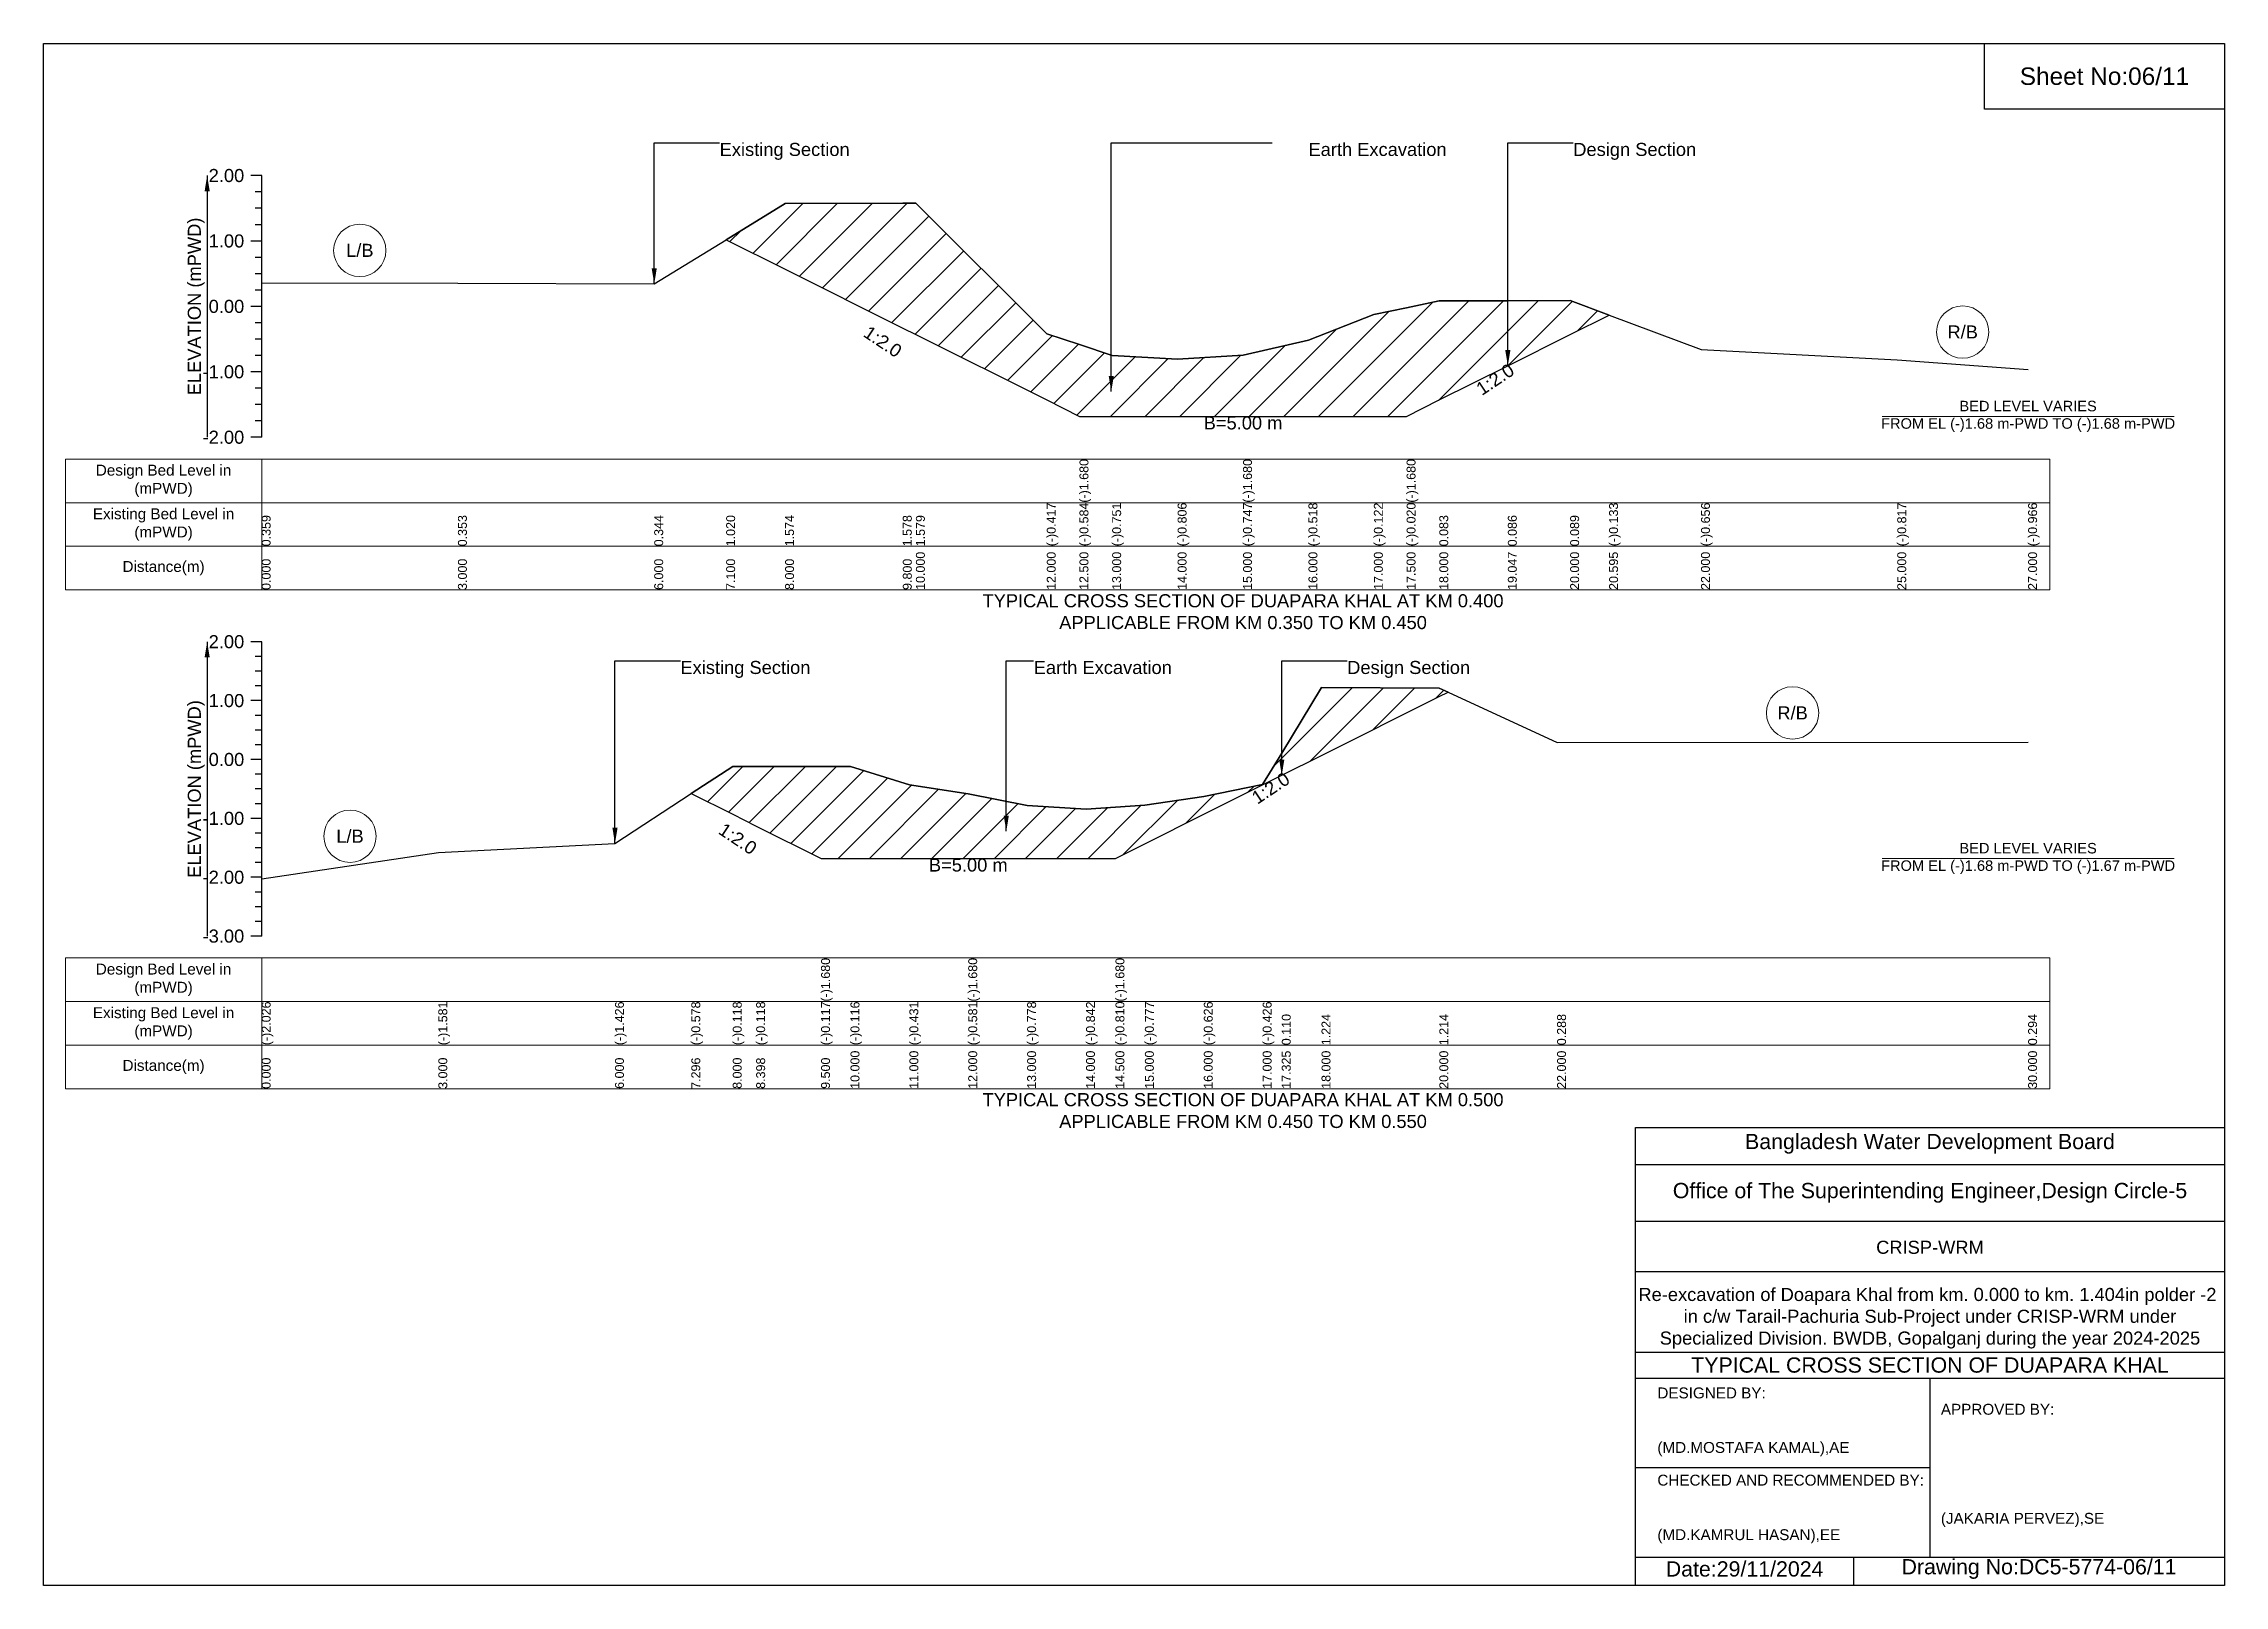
# Model space of a CAD drawing. Header units: inches. Extents: x 91000 to 218000, y -5656 to 7598.
# Drawn here: x 150000 to 158000, y -5656 to 0 of the extents above; entities that cross this region are included whole.
import ezdxf

# ---------------------------------------------------------------- set-up
doc = ezdxf.new("R2010")
doc.units = ezdxf.units.IN
doc.header["$LTSCALE"] = 7
doc.header["$MEASUREMENT"] = 0
for name, color, linetype, lineweight in [('Cross section Data Border', 7, 'Continuous', 9), ('Cross Section Labels', 7, 'Continuous', 9), ('Existing_Bed_Level for Xsection', 7, 'Continuous', 25)]:
    doc.layers.add(name, color=color, linetype=linetype, lineweight=lineweight)
doc.styles.get("Standard").update_dxf_attribs({"font": 'arial.ttf'})
doc.dimstyles.get("Standard").update_dxf_attribs({"dimtxt": 0.18, "dimasz": 0.18, "dimexe": 0.18, "dimexo": 0.0625, "dimgap": 0.09, "dimtad": 0, "dimtih": 1, "dimtoh": 1, "dimdec": 4, "dimzin": 0, "dimdsep": 46, "dimtxsty": 'Standard', "dimcen": 0.09, "dimadec": 0, "dimazin": 0, "dimtfac": 1, "dimtdec": 4, "dimtofl": 0, "dimtmove": 0, "dimatfit": 3, "dimfxl": 1, "dimtolj": 1, "dimtzin": 0, "dimarcsym": 0})

msp = doc.modelspace()

# ---------------------------------------------------------------- texts
at = {"attachment_point": 5}
for s, insert, char_height in [('Sheet No:06/11', (157560, -120), 64), ('Bangladesh Water Development Board', (156920, -4036), 56), ('Office of The Superintending Engineer,Design Circle-5', (156920, -4216), 56)]:
    msp.add_mtext(s, dxfattribs=dict(at, insert=insert, char_height=char_height))
for s, insert, char_height, width, attachment_point in [('CRISP-WRM', (156920, -4416), 48, 2240, 5), ('Re-excavation of Doapara Khal from km. 0.000 to km. 1.404in polder -2  in c/w Tarail-Pachuria Sub-Project under CRISP-WRM under Specialized Division. BWDB, Gopalganj during the year 2024-2025', (156920, -4676), 48, 2160, 5), ('TYPICAL CROSS SECTION OF DUAPARA KHAL', (156920, -4848), 56, 2240, 5), ('DESIGNED BY:^J^J^J(MD.MOSTAFA KAMAL),AE', (155920, -5056), 40, 1120, 4), ('APPROVED BY:^J^J^J^J^J^J(JAKARIA PERVEZ),SE', (156960, -5216), 40, 1120, 4), ('CHECKED AND RECOMMENDED BY:^J^J^J(MD.KAMRUL HASAN),EE', (155920, -5376), 40, 1120, 4), ('Date:29/11/2024', (156240, -5596), 56, 1120, 5), ('Drawing No:DC5-5774-06/11', (157320, -5596), 56, 1760, 5)]:
    msp.add_mtext(s, dxfattribs=dict(insert=insert, char_height=char_height, width=width, attachment_point=attachment_point))
at = {"layer": 'Cross section Data Border', "char_height": 40, "width": 640, "attachment_point": 5}
for s, insert in [('Design Bed Level in (mPWD)', (150440, -1604.2)), ('Existing Bed Level in (mPWD)', (150440, -1764.2)), ('Distance(m)', (150440, -1924.2)), ('Design Bed Level in (mPWD)', (150440, -3434.4)), ('Existing Bed Level in (mPWD)', (150440, -3594.4)), ('Distance(m)', (150440, -3754.4))]:
    msp.add_mtext(s, dxfattribs=dict(at, insert=insert))
at = {"layer": 'Cross Section Labels'}
for s, insert, char_height, attachment_point in [('Existing Section', (152480, -364.2), 48, 1), ('Earth Excavation', (154640, -364.2), 48, 1), ('Design Section', (155611.4, -364.2), 48, 1), ('L/B', (151160, -758.7), 48, 5), ('R/B', (157040, -1058.1), 48, 5), ('BED LEVEL VARIES ^JFROM EL (-)1.68 m-PWD TO (-)1.68 m-PWD', (157280, -1367.4), 38.4, 5), ('B=5.00 m', (154400, -1367.4), 48, 2), ('TYPICAL CROSS SECTION OF DUAPARA KHAL AT KM 0.400^JAPPLICABLE FROM KM 0.350 TO KM 0.450', (154400, -2084.2), 48, 5), ('Existing Section', (152336, -2264.6), 48, 1), ('Earth Excavation', (153632, -2264.6), 48, 1), ('Design Section', (154782.1, -2264.6), 48, 1), ('R/B', (156416, -2455.5), 48, 5), ('L/B', (151124, -2907.9), 48, 5), ('BED LEVEL VARIES ^JFROM EL (-)1.68 m-PWD TO (-)1.67 m-PWD', (157280, -2989.3), 38.4, 5), ('B=5.00 m', (153392, -2989.3), 48, 2), ('TYPICAL CROSS SECTION OF DUAPARA KHAL AT KM 0.500^JAPPLICABLE FROM KM 0.450 TO KM 0.550', (154400, -3914.4), 48, 5)]:
    msp.add_mtext(s, dxfattribs=dict(at, insert=insert, char_height=char_height, attachment_point=attachment_point))
at = {"layer": 'Cross Section Labels', "char_height": 48, "attachment_point": 2}
for insert, rotation in [((153091.9, -1073.3), 326.30993), ((155311.4, -1211.7), 33.69007), ((154488.1, -2711.2), 33.69007), ((152560, -2897.3), 326.30993)]:
    msp.add_mtext('1:2.0', dxfattribs=dict(at, insert=insert, rotation=rotation))
at = {"layer": 'Existing_Bed_Level for Xsection', "char_height": 48, "attachment_point": 6}
for s, insert in [('2.00', (150736, -484.2)), ('1.00', (150736, -724.2)), ('0.00', (150736, -964.2)), ('-1.00', (150736, -1204.2)), ('-2.00', (150736, -1444.2)), ('2.00', (150736, -2194.4)), ('1.00', (150736, -2410.4)), ('0.00', (150736, -2626.4)), ('-1.00', (150736, -2842.4)), ('-2.00', (150736, -3058.4)), ('-3.00', (150736, -3274.4))]:
    msp.add_mtext(s, dxfattribs=dict(at, insert=insert))
at = {"layer": 'Existing_Bed_Level for Xsection', "rotation": 90}
for s, insert, char_height, attachment_point in [('ELEVATION (mPWD)', (150560, -964.2), 48, 5), ('(-)1.680', (153800, -1684.2), 32.8, 1), ('(-)1.680', (154400, -1684.2), 32.8, 1), ('(-)1.680', (155000, -1684.2), 32.8, 1), ('0.359', (150800, -1844.2), 32.8, 1), ('0.353', (151520, -1844.2), 32.8, 1), ('0.344', (152240, -1844.2), 32.8, 1), ('1.020', (152503.9, -1844.2), 32.8, 1), ('1.574', (152720, -1844.2), 32.8, 1), ('1.578', (153151.9, -1844.2), 32.8, 1), ('1.579', (153200, -1844.2), 32.8, 1), ('(-)0.417', (153680, -1844.2), 32.8, 1), ('(-)0.584', (153800, -1844.2), 32.8, 1), ('(-)0.751', (153920, -1844.2), 32.8, 1), ('(-)0.806', (154160, -1844.2), 32.8, 1), ('(-)0.747', (154400, -1844.2), 32.8, 1), ('(-)0.518', (154640, -1844.2), 32.8, 1), ('(-)0.122', (154880, -1844.2), 32.8, 1), ('(-)0.020', (155000, -1844.2), 32.8, 1), ('0.083', (155120, -1844.2), 32.8, 1), ('0.086', (155371.4, -1844.2), 32.8, 1), ('0.089', (155600, -1844.2), 32.8, 1), ('(-)0.133', (155742.8, -1844.2), 32.8, 1), ('(-)0.656', (156080, -1844.2), 32.8, 1), ('(-)0.817', (156800, -1844.2), 32.8, 1), ('(-)0.966', (157280, -1844.2), 32.8, 1), ('0.000', (150800, -2004.2), 32.8, 1), ('3.000', (151520, -2004.2), 32.8, 1), ('6.000', (152240, -2004.2), 32.8, 1), ('7.100', (152503.9, -2004.2), 32.8, 1), ('8.000', (152720, -2004.2), 32.8, 1), ('9.800', (153151.9, -2004.2), 32.8, 1), ('10.000', (153200, -2004.2), 32.8, 1), ('12.000', (153680, -2004.2), 32.8, 1), ('12.500', (153800, -2004.2), 32.8, 1), ('13.000', (153920, -2004.2), 32.8, 1), ('14.000', (154160, -2004.2), 32.8, 1), ('15.000', (154400, -2004.2), 32.8, 1), ('16.000', (154640, -2004.2), 32.8, 1), ('17.000', (154880, -2004.2), 32.8, 1), ('17.500', (155000, -2004.2), 32.8, 1), ('18.000', (155120, -2004.2), 32.8, 1), ('19.047', (155371.4, -2004.2), 32.8, 1), ('20.000', (155600, -2004.2), 32.8, 1), ('20.595', (155742.8, -2004.2), 32.8, 1), ('22.000', (156080, -2004.2), 32.8, 1), ('25.000', (156800, -2004.2), 32.8, 1), ('27.000', (157280, -2004.2), 32.8, 1), ('ELEVATION (mPWD)', (150560, -2734.4), 48, 5), ('(-)1.680', (152852, -3514.4), 32.8, 1), ('(-)1.680', (153392, -3514.4), 32.8, 1), ('(-)1.680', (153932, -3514.4), 32.8, 1), ('(-)2.026', (150800, -3674.4), 32.8, 1), ('(-)1.581', (151448, -3674.4), 32.8, 1), ('(-)1.426', (152096, -3674.4), 32.8, 1), ('(-)0.578', (152376, -3674.4), 32.8, 1), ('(-)0.118', (152528, -3674.4), 32.8, 1), ('(-)0.118', (152614, -3674.4), 32.8, 1), ('(-)0.117', (152852, -3674.4), 32.8, 1), ('(-)0.116', (152960, -3674.4), 32.8, 1), ('(-)0.431', (153176, -3674.4), 32.8, 1), ('(-)0.581', (153392, -3674.4), 32.8, 1), ('(-)0.778', (153608, -3674.4), 32.8, 1), ('(-)0.842', (153824, -3674.4), 32.8, 1), ('(-)0.810', (153932, -3674.4), 32.8, 1), ('(-)0.777', (154040, -3674.4), 32.8, 1), ('(-)0.626', (154256, -3674.4), 32.8, 1), ('(-)0.426', (154472, -3674.4), 32.8, 1), ('0.110', (154542.1, -3674.4), 32.8, 1), ('1.224', (154688, -3674.4), 32.8, 1), ('1.214', (155120, -3674.4), 32.8, 1), ('0.288', (155552, -3674.4), 32.8, 1), ('0.294', (157280, -3674.4), 32.8, 1), ('0.000', (150800, -3834.4), 32.8, 1), ('3.000', (151448, -3834.4), 32.8, 1), ('6.000', (152096, -3834.4), 32.8, 1), ('7.296', (152376, -3834.4), 32.8, 1), ('8.000', (152528, -3834.4), 32.8, 1), ('8.398', (152614, -3834.4), 32.8, 1), ('9.500', (152852, -3834.4), 32.8, 1), ('10.000', (152960, -3834.4), 32.8, 1), ('11.000', (153176, -3834.4), 32.8, 1), ('12.000', (153392, -3834.4), 32.8, 1), ('13.000', (153608, -3834.4), 32.8, 1), ('14.000', (153824, -3834.4), 32.8, 1), ('14.500', (153932, -3834.4), 32.8, 1), ('15.000', (154040, -3834.4), 32.8, 1), ('16.000', (154256, -3834.4), 32.8, 1), ('17.000', (154472, -3834.4), 32.8, 1), ('17.325', (154542.1, -3834.4), 32.8, 1), ('18.000', (154688, -3834.4), 32.8, 1), ('20.000', (155120, -3834.4), 32.8, 1), ('22.000', (155552, -3834.4), 32.8, 1), ('30.000', (157280, -3834.4), 32.8, 1)]:
    msp.add_mtext(s, dxfattribs=dict(at, insert=insert, char_height=char_height, attachment_point=attachment_point))

# ---------------------------------------------------------------- hatches: boundary and pattern name
at = {"layer": 'Existing_Bed_Level for Xsection'}
h = msp.add_hatch(dxfattribs=at)
h.set_pattern_fill('ANSI31', color=256, scale=720, style=0)
h.paths.add_polyline_path([(152503.9, -719.3), (152720, -827.4), (153151.9, -1043.3), (153200, -1067.4), (153680, -1307.4), (153800, -1367.4), (153920, -1367.4), (154160, -1367.4), (154400, -1367.4), (154640, -1367.4), (154880, -1367.4), (155000, -1367.4), (155120, -1307.4), (155371.4, -1181.7), (155600, -1067.4), (155742.8, -996), (155600, -942.8), (155371.4, -943.5), (155120, -944.2), (155000, -968.8), (154880, -993.4), (154640, -1088.5), (154400, -1143.4), (154160, -1157.6), (153920, -1144.4), (153800, -1104.3), (153680, -1064.2), (153200, -585.2), (153151.9, -585.3), (152720, -586.4)])
h = msp.add_hatch(dxfattribs=at)
h.set_pattern_fill('ANSI31', color=256, scale=648, style=0)
h.paths.add_polyline_path([(152376, -2751.3), (152528, -2827.3), (152614, -2870.3), (152852, -2989.3), (152960, -2989.3), (153176, -2989.3), (153392, -2989.3), (153608, -2989.3), (153824, -2989.3), (153932, -2989.3), (154040, -2935.3), (154256, -2827.3), (154472, -2719.3), (154542.1, -2684.2), (154688, -2611.3), (155120, -2395.3), (155152.3, -2379.1), (155120, -2364.2), (154688, -2362), (154542.1, -2602.7), (154472, -2718.4), (154256, -2761.6), (154040, -2794.2), (153932, -2801.2), (153824, -2808.3), (153608, -2794.4), (153392, -2751.9), (153176, -2719.5), (152960, -2651.4), (152852, -2651.5), (152614, -2651.8), (152528, -2651.9)])

# ---------------------------------------------------------------- linework, layer by layer
for points in [[(150000, 0), (158000, 0), (158000, -5656), (150000, -5656)], [(157120, 0), (158000, 0), (158000, -240), (157120, -240)]]:
    msp.add_lwpolyline(points, close=True)
for points in [[(155840, -5656), (155840, -3976), (158000, -3976)], [(155840, -4112), (158000, -4112)], [(155840, -4320), (158000, -4320)], [(155840, -4504), (158000, -4504)], [(155840, -4800), (158000, -4800)], [(155840, -4896), (158000, -4896)], [(156920, -4896), (156920, -5552)], [(155840, -5224), (156920, -5224)], [(155840, -5552), (158000, -5552)], [(156640, -5552), (156640, -5656)]]:
    msp.add_lwpolyline(points)
at = {"layer": 'Cross section Data Border'}
for points in [[(150080, -1524.2), (157360, -1524.2), (157360, -2004.2), (150080, -2004.2)], [(150080, -3354.4), (157360, -3354.4), (157360, -3834.4), (150080, -3834.4)]]:
    msp.add_lwpolyline(points, close=True, dxfattribs=at)
for points in [[(150800, -1524.2), (150800, -2004.2)], [(150080, -1684.2), (157360, -1684.2)], [(150080, -1844.2), (157360, -1844.2)], [(150800, -3354.4), (150800, -3834.4)], [(150080, -3514.4), (157360, -3514.4)], [(150080, -3674.4), (157360, -3674.4)]]:
    msp.add_lwpolyline(points, dxfattribs=at)
at = {"layer": 'Cross Section Labels'}
for points in [[(156744.2, -1367.4), (157815.8, -1367.4)], [(156744.2, -2989.3), (157815.8, -2989.3)]]:
    msp.add_lwpolyline(points, dxfattribs=at)
for centre in [(151160, -758.7), (157040, -1058.1), (156416, -2455.5), (151124, -2907.9)]:
    msp.add_circle(centre, 96, dxfattribs=at)
at = {"layer": 'Existing_Bed_Level for Xsection'}
for points in [[(150800, -484.2), (150760, -484.2)], [(150800, -544.2), (150776, -544.2)], [(150800, -1444.2), (150800, -1204.2), (150800, -964.2), (150800, -724.2), (150800, -484.2)], [(150800, -604.2), (150776, -604.2)], [(150800, -878), (151520, -879.4), (152240, -881.6), (152503.9, -719.3), (152720, -586.4), (153151.9, -585.3), (153200, -585.2), (153680, -1064.2), (153800, -1104.3), (153800, -1104.3), (153920, -1144.4), (154160, -1157.6), (154400, -1143.4), (154400, -1143.4), (154640, -1088.5), (154880, -993.4), (155000, -968.8), (155000, -968.8), (155120, -944.2), (155371.4, -943.5), (155600, -942.8), (155742.8, -996), (156080, -1121.6), (156800, -1160.2), (157280, -1196)], [(150800, -664.2), (150776, -664.2)], [(150800, -724.2), (150760, -724.2)], [(150800, -784.2), (150776, -784.2)], [(150800, -844.2), (150776, -844.2)], [(150800, -904.2), (150776, -904.2)], [(150800, -964.2), (150760, -964.2)], [(150800, -1024.2), (150776, -1024.2)], [(150800, -1084.2), (150776, -1084.2)], [(150800, -1144.2), (150776, -1144.2)], [(150800, -1204.2), (150760, -1204.2)], [(150800, -1264.2), (150776, -1264.2)], [(150800, -1324.2), (150776, -1324.2)], [(150800, -1384.2), (150776, -1384.2)], [(150800, -1444.2), (150760, -1444.2)], [(150800, -2194.4), (150760, -2194.4)], [(150800, -3274.4), (150800, -3058.4), (150800, -2842.4), (150800, -2626.4), (150800, -2410.4), (150800, -2194.4)], [(150800, -2248.4), (150776, -2248.4)], [(150800, -2302.4), (150776, -2302.4)], [(150800, -2356.4), (150776, -2356.4)], [(150800, -3064), (151448, -2967.9), (152096, -2934.4), (152376, -2751.3), (152528, -2651.9), (152614, -2651.8), (152852, -2651.5), (152852, -2651.5), (152960, -2651.4), (153176, -2719.5), (153392, -2751.9), (153392, -2751.9), (153608, -2794.4), (153824, -2808.3), (153932, -2801.2), (153932, -2801.2), (154040, -2794.2), (154256, -2761.6), (154472, -2718.4), (154542.1, -2602.7), (154688, -2362), (155120, -2364.2), (155152.3, -2379.1), (155552, -2564.2), (157280, -2562.9)], [(150800, -2410.4), (150760, -2410.4)], [(150800, -2464.4), (150776, -2464.4)], [(150800, -2518.4), (150776, -2518.4)], [(150800, -2626.4), (150760, -2626.4)], [(150800, -2572.4), (150776, -2572.4)], [(150800, -2680.4), (150776, -2680.4)], [(150800, -2734.4), (150776, -2734.4)], [(150800, -2788.4), (150776, -2788.4)], [(150800, -2842.4), (150760, -2842.4)], [(150800, -2896.4), (150776, -2896.4)], [(150800, -2950.4), (150776, -2950.4)], [(150800, -3004.4), (150776, -3004.4)], [(150800, -3058.4), (150760, -3058.4)], [(150800, -3112.4), (150776, -3112.4)], [(150800, -3166.4), (150776, -3166.4)], [(150800, -3274.4), (150760, -3274.4)], [(150800, -3220.4), (150776, -3220.4)]]:
    msp.add_lwpolyline(points, dxfattribs=at)
for points in [[(152503.9, -719.3), (152503.9, -719.3), (152720, -827.4), (153151.9, -1043.3), (153200, -1067.4), (153680, -1307.4), (153800, -1367.4), (153800, -1367.4), (153920, -1367.4), (154160, -1367.4), (154400, -1367.4), (154400, -1367.4), (154640, -1367.4), (154880, -1367.4), (155000, -1367.4), (155000, -1367.4), (155120, -1307.4), (155371.4, -1181.7), (155600, -1067.4), (155742.8, -996), (155600, -942.8), (155371.4, -943.5), (155120, -944.2), (155000, -968.8), (155000, -968.8), (154880, -993.4), (154640, -1088.5), (154400, -1143.4), (154400, -1143.4), (154160, -1157.6), (153920, -1144.4), (153800, -1104.3), (153800, -1104.3), (153680, -1064.2), (153200, -585.2), (153151.9, -585.3), (152720, -586.4), (152503.9, -719.3)], [(152376, -2751.3), (152528, -2827.3), (152614, -2870.3), (152852, -2989.3), (152852, -2989.3), (152960, -2989.3), (153176, -2989.3), (153392, -2989.3), (153392, -2989.3), (153608, -2989.3), (153824, -2989.3), (153932, -2989.3), (153932, -2989.3), (154040, -2935.3), (154256, -2827.3), (154472, -2719.3), (154542.1, -2684.2), (154688, -2611.3), (155120, -2395.3), (155152.3, -2379.1), (155120, -2364.2), (154688, -2362), (154542.1, -2602.7), (154472, -2718.4), (154256, -2761.6), (154040, -2794.2), (153932, -2801.2), (153932, -2801.2), (153824, -2808.3), (153608, -2794.4), (153392, -2751.9), (153392, -2751.9), (153176, -2719.5), (152960, -2651.4), (152852, -2651.5), (152852, -2651.5), (152614, -2651.8), (152528, -2651.9)]]:
    msp.add_lwpolyline(points, close=True, dxfattribs=at)

msp.set_redraw_order([(e.dxf.handle, doc.entitydb.next_handle()) for e in msp.query("TEXT MTEXT ATTDEF DIMENSION ARC_DIMENSION")])  # texts and dimensions are drawn at this point

# ---------------------------------------------------------------- leaders
at = {"layer": 'Cross Section Labels', "annotation_type": 0, "has_hookline": 1, "hookline_direction": 0}
for points, text_width in [([(152240, -881.6), (152240, -364.2), (152479.9, -364.2)], 467.2), ([(153916.6, -1276.5), (153916.6, -364.2), (154506.9, -364.2)], 497), ([(155371.4, -1181.7), (155371.4, -364.2), (155611.3, -364.2)], 441.2), ([(152096, -2934.4), (152096, -2264.6), (152335.9, -2264.6)], 467.2), ([(153531.5, -2889.4), (153531.5, -2264.6), (153631.9, -2264.6)], 497), ([(154542.1, -2684.2), (154542.1, -2264.6), (154782.1, -2264.6)], 441.2)]:
    msp.add_leader(points, dimstyle='Standard', override={"dimasz": 57.6}, dxfattribs=dict(at, text_width=text_width))
at = {"layer": 'Existing_Bed_Level for Xsection'}
for points in [[(150600, -484.2), (150600, -1444.2)], [(150600, -2194.4), (150600, -3274.4)]]:
    msp.add_leader(points, dimstyle='Standard', override={"dimasz": 57.6}, dxfattribs=at)

doc.saveas('drawing.dxf')
